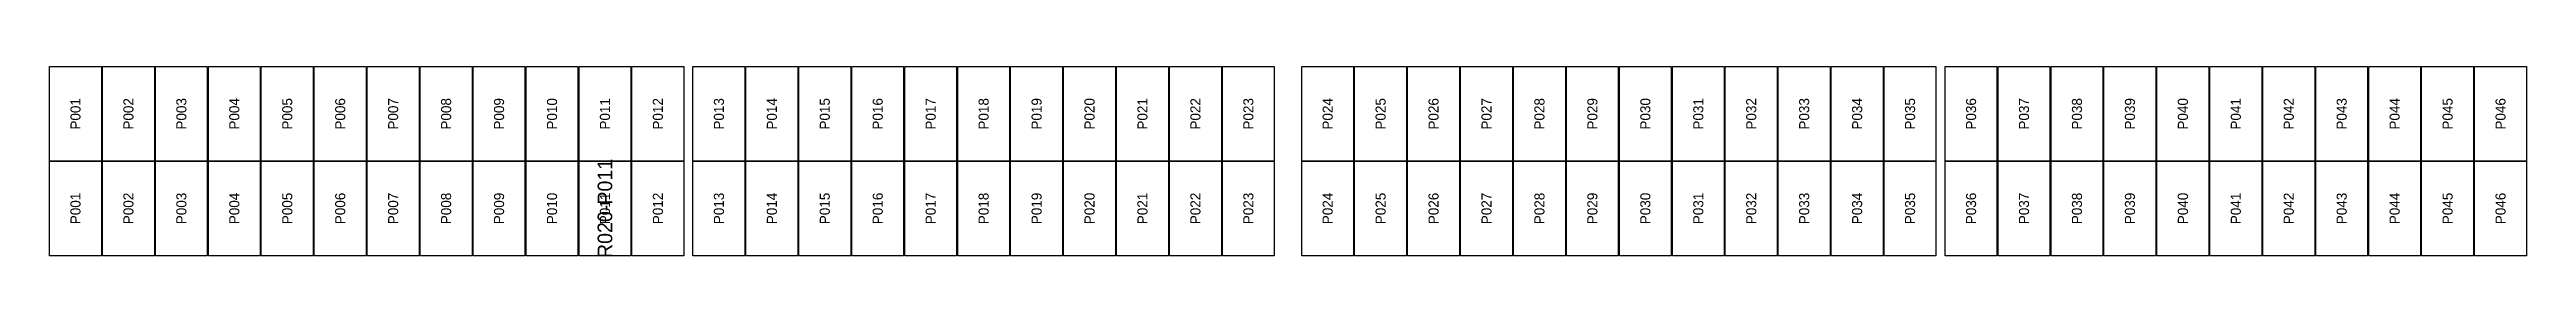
# Model space of a CAD drawing. Extents: x 296295 to 296770, y 651564 to 652121.
# Drawn here: x 296340.2 to 296394.4, y 652043.5 to 652047.7 of the extents above; entities that cross this region are included whole.
import ezdxf
from ezdxf.enums import TextEntityAlignment as Align

# ---------------------------------------------------------------- set-up
doc = ezdxf.new("R2010")
doc.units = 0

msp = doc.modelspace()

# ---------------------------------------------------------------- texts
at = {"layer": 'DEFECT_LABELS'}
msp.add_text('R020-P011', height=0.32, rotation=90, dxfattribs=at).set_placement((296352.335, 652044.582), align=Align.MIDDLE_CENTER)
at = {"layer": 'PANEL_POSITION'}
for s, p in [('P001', (296340.755, 652046.645)), ('P002', (296341.913, 652046.645)), ('P003', (296343.071, 652046.645)), ('P004', (296344.229, 652046.645)), ('P005', (296345.387, 652046.645)), ('P006', (296346.545, 652046.645)), ('P007', (296347.703, 652046.645)), ('P008', (296348.861, 652046.645)), ('P009', (296350.019, 652046.645)), ('P010', (296351.177, 652046.645)), ('P011', (296352.335, 652046.645)), ('P012', (296353.493, 652046.645)), ('P013', (296354.827, 652046.645)), ('P014', (296355.985, 652046.645)), ('P015', (296357.143, 652046.645)), ('P016', (296358.301, 652046.645)), ('P017', (296359.459, 652046.645)), ('P018', (296360.617, 652046.645)), ('P019', (296361.775, 652046.645)), ('P020', (296362.933, 652046.645)), ('P021', (296364.091, 652046.645)), ('P022', (296365.249, 652046.645)), ('P023', (296366.407, 652046.645)), ('P024', (296368.141, 652046.645)), ('P025', (296369.299, 652046.645)), ('P026', (296370.457, 652046.645)), ('P027', (296371.615, 652046.645)), ('P028', (296372.773, 652046.645)), ('P029', (296373.931, 652046.645)), ('P030', (296375.089, 652046.645)), ('P031', (296376.247, 652046.645)), ('P032', (296377.405, 652046.645)), ('P033', (296378.563, 652046.645)), ('P034', (296379.721, 652046.645)), ('P035', (296380.879, 652046.645)), ('P036', (296382.213, 652046.645)), ('P037', (296383.371, 652046.645)), ('P038', (296384.529, 652046.645)), ('P039', (296385.687, 652046.645)), ('P040', (296386.845, 652046.645)), ('P041', (296388.003, 652046.645)), ('P042', (296389.161, 652046.645)), ('P043', (296390.319, 652046.645)), ('P044', (296391.477, 652046.645)), ('P045', (296392.635, 652046.645)), ('P046', (296393.793, 652046.645)), ('P001', (296340.755, 652044.582)), ('P002', (296341.913, 652044.582)), ('P003', (296343.071, 652044.582)), ('P004', (296344.229, 652044.582)), ('P005', (296345.387, 652044.582)), ('P006', (296346.545, 652044.582)), ('P007', (296347.703, 652044.582)), ('P008', (296348.861, 652044.582)), ('P009', (296350.019, 652044.582)), ('P010', (296351.177, 652044.582)), ('P011', (296352.335, 652044.582)), ('P012', (296353.493, 652044.582)), ('P013', (296354.827, 652044.582)), ('P014', (296355.985, 652044.582)), ('P015', (296357.143, 652044.582)), ('P016', (296358.301, 652044.582)), ('P017', (296359.459, 652044.582)), ('P018', (296360.617, 652044.582)), ('P019', (296361.775, 652044.582)), ('P020', (296362.933, 652044.582)), ('P021', (296364.091, 652044.582)), ('P022', (296365.249, 652044.582)), ('P023', (296366.407, 652044.582)), ('P024', (296368.141, 652044.582)), ('P025', (296369.299, 652044.582)), ('P026', (296370.457, 652044.582)), ('P027', (296371.615, 652044.582)), ('P028', (296372.773, 652044.582)), ('P029', (296373.931, 652044.582)), ('P030', (296375.089, 652044.582)), ('P031', (296376.247, 652044.582)), ('P032', (296377.405, 652044.582)), ('P033', (296378.563, 652044.582)), ('P034', (296379.721, 652044.582)), ('P035', (296380.879, 652044.582)), ('P036', (296382.213, 652044.582)), ('P037', (296383.371, 652044.582)), ('P038', (296384.529, 652044.582)), ('P039', (296385.687, 652044.582)), ('P040', (296386.845, 652044.582)), ('P041', (296388.003, 652044.582)), ('P042', (296389.161, 652044.582)), ('P043', (296390.319, 652044.582)), ('P044', (296391.477, 652044.582)), ('P045', (296392.635, 652044.582)), ('P046', (296393.793, 652044.582))]:
    msp.add_text(s, height=0.22, rotation=90, dxfattribs=at).set_placement(p, align=Align.MIDDLE_CENTER)

# ---------------------------------------------------------------- linework, layer by layer
at = {"layer": 'DEFECTIVE_PANELS'}
msp.add_lwpolyline([(296351.768, 652045.614), (296352.902, 652045.614), (296352.902, 652043.551), (296351.768, 652043.551)], close=True, dxfattribs=at)
at = {"layer": 'PANELS_MASTER'}
for points in [[(296340.188, 652047.677), (296341.322, 652047.677), (296341.322, 652045.614), (296340.188, 652045.614)], [(296341.346, 652047.677), (296342.48, 652047.677), (296342.48, 652045.614), (296341.346, 652045.614)], [(296342.504, 652047.677), (296343.638, 652047.677), (296343.638, 652045.614), (296342.504, 652045.614)], [(296343.662, 652047.677), (296344.796, 652047.677), (296344.796, 652045.614), (296343.662, 652045.614)], [(296344.82, 652047.677), (296345.954, 652047.677), (296345.954, 652045.614), (296344.82, 652045.614)], [(296345.978, 652047.677), (296347.112, 652047.677), (296347.112, 652045.614), (296345.978, 652045.614)], [(296347.136, 652047.677), (296348.27, 652047.677), (296348.27, 652045.614), (296347.136, 652045.614)], [(296348.294, 652047.677), (296349.428, 652047.677), (296349.428, 652045.614), (296348.294, 652045.614)], [(296349.452, 652047.677), (296350.586, 652047.677), (296350.586, 652045.614), (296349.452, 652045.614)], [(296350.61, 652047.677), (296351.744, 652047.677), (296351.744, 652045.614), (296350.61, 652045.614)], [(296351.768, 652047.677), (296352.902, 652047.677), (296352.902, 652045.614), (296351.768, 652045.614)], [(296352.926, 652047.677), (296354.06, 652047.677), (296354.06, 652045.614), (296352.926, 652045.614)], [(296354.26, 652047.677), (296355.394, 652047.677), (296355.394, 652045.614), (296354.26, 652045.614)], [(296355.418, 652047.677), (296356.552, 652047.677), (296356.552, 652045.614), (296355.418, 652045.614)], [(296356.576, 652047.677), (296357.71, 652047.677), (296357.71, 652045.614), (296356.576, 652045.614)], [(296357.734, 652047.677), (296358.868, 652047.677), (296358.868, 652045.614), (296357.734, 652045.614)], [(296358.892, 652047.677), (296360.026, 652047.677), (296360.026, 652045.614), (296358.892, 652045.614)], [(296360.05, 652047.677), (296361.184, 652047.677), (296361.184, 652045.614), (296360.05, 652045.614)], [(296361.208, 652047.677), (296362.342, 652047.677), (296362.342, 652045.614), (296361.208, 652045.614)], [(296362.366, 652047.677), (296363.5, 652047.677), (296363.5, 652045.614), (296362.366, 652045.614)], [(296363.524, 652047.677), (296364.658, 652047.677), (296364.658, 652045.614), (296363.524, 652045.614)], [(296364.682, 652047.677), (296365.816, 652047.677), (296365.816, 652045.614), (296364.682, 652045.614)], [(296365.84, 652047.677), (296366.974, 652047.677), (296366.974, 652045.614), (296365.84, 652045.614)], [(296367.574, 652047.677), (296368.708, 652047.677), (296368.708, 652045.614), (296367.574, 652045.614)], [(296368.732, 652047.677), (296369.866, 652047.677), (296369.866, 652045.614), (296368.732, 652045.614)], [(296369.89, 652047.677), (296371.024, 652047.677), (296371.024, 652045.614), (296369.89, 652045.614)], [(296371.048, 652047.677), (296372.182, 652047.677), (296372.182, 652045.614), (296371.048, 652045.614)], [(296372.206, 652047.677), (296373.34, 652047.677), (296373.34, 652045.614), (296372.206, 652045.614)], [(296373.364, 652047.677), (296374.498, 652047.677), (296374.498, 652045.614), (296373.364, 652045.614)], [(296374.522, 652047.677), (296375.656, 652047.677), (296375.656, 652045.614), (296374.522, 652045.614)], [(296375.68, 652047.677), (296376.814, 652047.677), (296376.814, 652045.614), (296375.68, 652045.614)], [(296376.838, 652047.677), (296377.972, 652047.677), (296377.972, 652045.614), (296376.838, 652045.614)], [(296377.996, 652047.677), (296379.13, 652047.677), (296379.13, 652045.614), (296377.996, 652045.614)], [(296379.154, 652047.677), (296380.288, 652047.677), (296380.288, 652045.614), (296379.154, 652045.614)], [(296380.312, 652047.677), (296381.446, 652047.677), (296381.446, 652045.614), (296380.312, 652045.614)], [(296381.646, 652047.677), (296382.78, 652047.677), (296382.78, 652045.614), (296381.646, 652045.614)], [(296382.804, 652047.677), (296383.938, 652047.677), (296383.938, 652045.614), (296382.804, 652045.614)], [(296383.962, 652047.677), (296385.096, 652047.677), (296385.096, 652045.614), (296383.962, 652045.614)], [(296385.12, 652047.677), (296386.254, 652047.677), (296386.254, 652045.614), (296385.12, 652045.614)], [(296386.278, 652047.677), (296387.412, 652047.677), (296387.412, 652045.614), (296386.278, 652045.614)], [(296387.436, 652047.677), (296388.57, 652047.677), (296388.57, 652045.614), (296387.436, 652045.614)], [(296388.594, 652047.677), (296389.728, 652047.677), (296389.728, 652045.614), (296388.594, 652045.614)], [(296389.752, 652047.677), (296390.886, 652047.677), (296390.886, 652045.614), (296389.752, 652045.614)], [(296390.91, 652047.677), (296392.044, 652047.677), (296392.044, 652045.614), (296390.91, 652045.614)], [(296392.068, 652047.677), (296393.202, 652047.677), (296393.202, 652045.614), (296392.068, 652045.614)], [(296393.226, 652047.677), (296394.36, 652047.677), (296394.36, 652045.614), (296393.226, 652045.614)], [(296340.188, 652045.614), (296341.322, 652045.614), (296341.322, 652043.551), (296340.188, 652043.551)], [(296341.346, 652045.614), (296342.48, 652045.614), (296342.48, 652043.551), (296341.346, 652043.551)], [(296342.504, 652045.614), (296343.638, 652045.614), (296343.638, 652043.551), (296342.504, 652043.551)], [(296343.662, 652045.614), (296344.796, 652045.614), (296344.796, 652043.551), (296343.662, 652043.551)], [(296344.82, 652045.614), (296345.954, 652045.614), (296345.954, 652043.551), (296344.82, 652043.551)], [(296345.978, 652045.614), (296347.112, 652045.614), (296347.112, 652043.551), (296345.978, 652043.551)], [(296347.136, 652045.614), (296348.27, 652045.614), (296348.27, 652043.551), (296347.136, 652043.551)], [(296348.294, 652045.614), (296349.428, 652045.614), (296349.428, 652043.551), (296348.294, 652043.551)], [(296349.452, 652045.614), (296350.586, 652045.614), (296350.586, 652043.551), (296349.452, 652043.551)], [(296350.61, 652045.614), (296351.744, 652045.614), (296351.744, 652043.551), (296350.61, 652043.551)], [(296352.926, 652045.614), (296354.06, 652045.614), (296354.06, 652043.551), (296352.926, 652043.551)], [(296354.26, 652045.614), (296355.394, 652045.614), (296355.394, 652043.551), (296354.26, 652043.551)], [(296355.418, 652045.614), (296356.552, 652045.614), (296356.552, 652043.551), (296355.418, 652043.551)], [(296356.576, 652045.614), (296357.71, 652045.614), (296357.71, 652043.551), (296356.576, 652043.551)], [(296357.734, 652045.614), (296358.868, 652045.614), (296358.868, 652043.551), (296357.734, 652043.551)], [(296358.892, 652045.614), (296360.026, 652045.614), (296360.026, 652043.551), (296358.892, 652043.551)], [(296360.05, 652045.614), (296361.184, 652045.614), (296361.184, 652043.551), (296360.05, 652043.551)], [(296361.208, 652045.614), (296362.342, 652045.614), (296362.342, 652043.551), (296361.208, 652043.551)], [(296362.366, 652045.614), (296363.5, 652045.614), (296363.5, 652043.551), (296362.366, 652043.551)], [(296363.524, 652045.614), (296364.658, 652045.614), (296364.658, 652043.551), (296363.524, 652043.551)], [(296364.682, 652045.614), (296365.816, 652045.614), (296365.816, 652043.551), (296364.682, 652043.551)], [(296365.84, 652045.614), (296366.974, 652045.614), (296366.974, 652043.551), (296365.84, 652043.551)], [(296367.574, 652045.614), (296368.708, 652045.614), (296368.708, 652043.551), (296367.574, 652043.551)], [(296368.732, 652045.614), (296369.866, 652045.614), (296369.866, 652043.551), (296368.732, 652043.551)], [(296369.89, 652045.614), (296371.024, 652045.614), (296371.024, 652043.551), (296369.89, 652043.551)], [(296371.048, 652045.614), (296372.182, 652045.614), (296372.182, 652043.551), (296371.048, 652043.551)], [(296372.206, 652045.614), (296373.34, 652045.614), (296373.34, 652043.551), (296372.206, 652043.551)], [(296373.364, 652045.614), (296374.498, 652045.614), (296374.498, 652043.551), (296373.364, 652043.551)], [(296374.522, 652045.614), (296375.656, 652045.614), (296375.656, 652043.551), (296374.522, 652043.551)], [(296375.68, 652045.614), (296376.814, 652045.614), (296376.814, 652043.551), (296375.68, 652043.551)], [(296376.838, 652045.614), (296377.972, 652045.614), (296377.972, 652043.551), (296376.838, 652043.551)], [(296377.996, 652045.614), (296379.13, 652045.614), (296379.13, 652043.551), (296377.996, 652043.551)], [(296379.154, 652045.614), (296380.288, 652045.614), (296380.288, 652043.551), (296379.154, 652043.551)], [(296380.312, 652045.614), (296381.446, 652045.614), (296381.446, 652043.551), (296380.312, 652043.551)], [(296381.646, 652045.614), (296382.78, 652045.614), (296382.78, 652043.551), (296381.646, 652043.551)], [(296382.804, 652045.614), (296383.938, 652045.614), (296383.938, 652043.551), (296382.804, 652043.551)], [(296383.962, 652045.614), (296385.096, 652045.614), (296385.096, 652043.551), (296383.962, 652043.551)], [(296385.12, 652045.614), (296386.254, 652045.614), (296386.254, 652043.551), (296385.12, 652043.551)], [(296386.278, 652045.614), (296387.412, 652045.614), (296387.412, 652043.551), (296386.278, 652043.551)], [(296387.436, 652045.614), (296388.57, 652045.614), (296388.57, 652043.551), (296387.436, 652043.551)], [(296388.594, 652045.614), (296389.728, 652045.614), (296389.728, 652043.551), (296388.594, 652043.551)], [(296389.752, 652045.614), (296390.886, 652045.614), (296390.886, 652043.551), (296389.752, 652043.551)], [(296390.91, 652045.614), (296392.044, 652045.614), (296392.044, 652043.551), (296390.91, 652043.551)], [(296392.068, 652045.614), (296393.202, 652045.614), (296393.202, 652043.551), (296392.068, 652043.551)], [(296393.226, 652045.614), (296394.36, 652045.614), (296394.36, 652043.551), (296393.226, 652043.551)]]:
    msp.add_lwpolyline(points, close=True, dxfattribs=at)

msp.set_redraw_order([(e.dxf.handle, doc.entitydb.next_handle()) for e in msp.query("TEXT MTEXT ATTDEF DIMENSION ARC_DIMENSION")])  # texts and dimensions are drawn at this point

doc.saveas('drawing.dxf')
